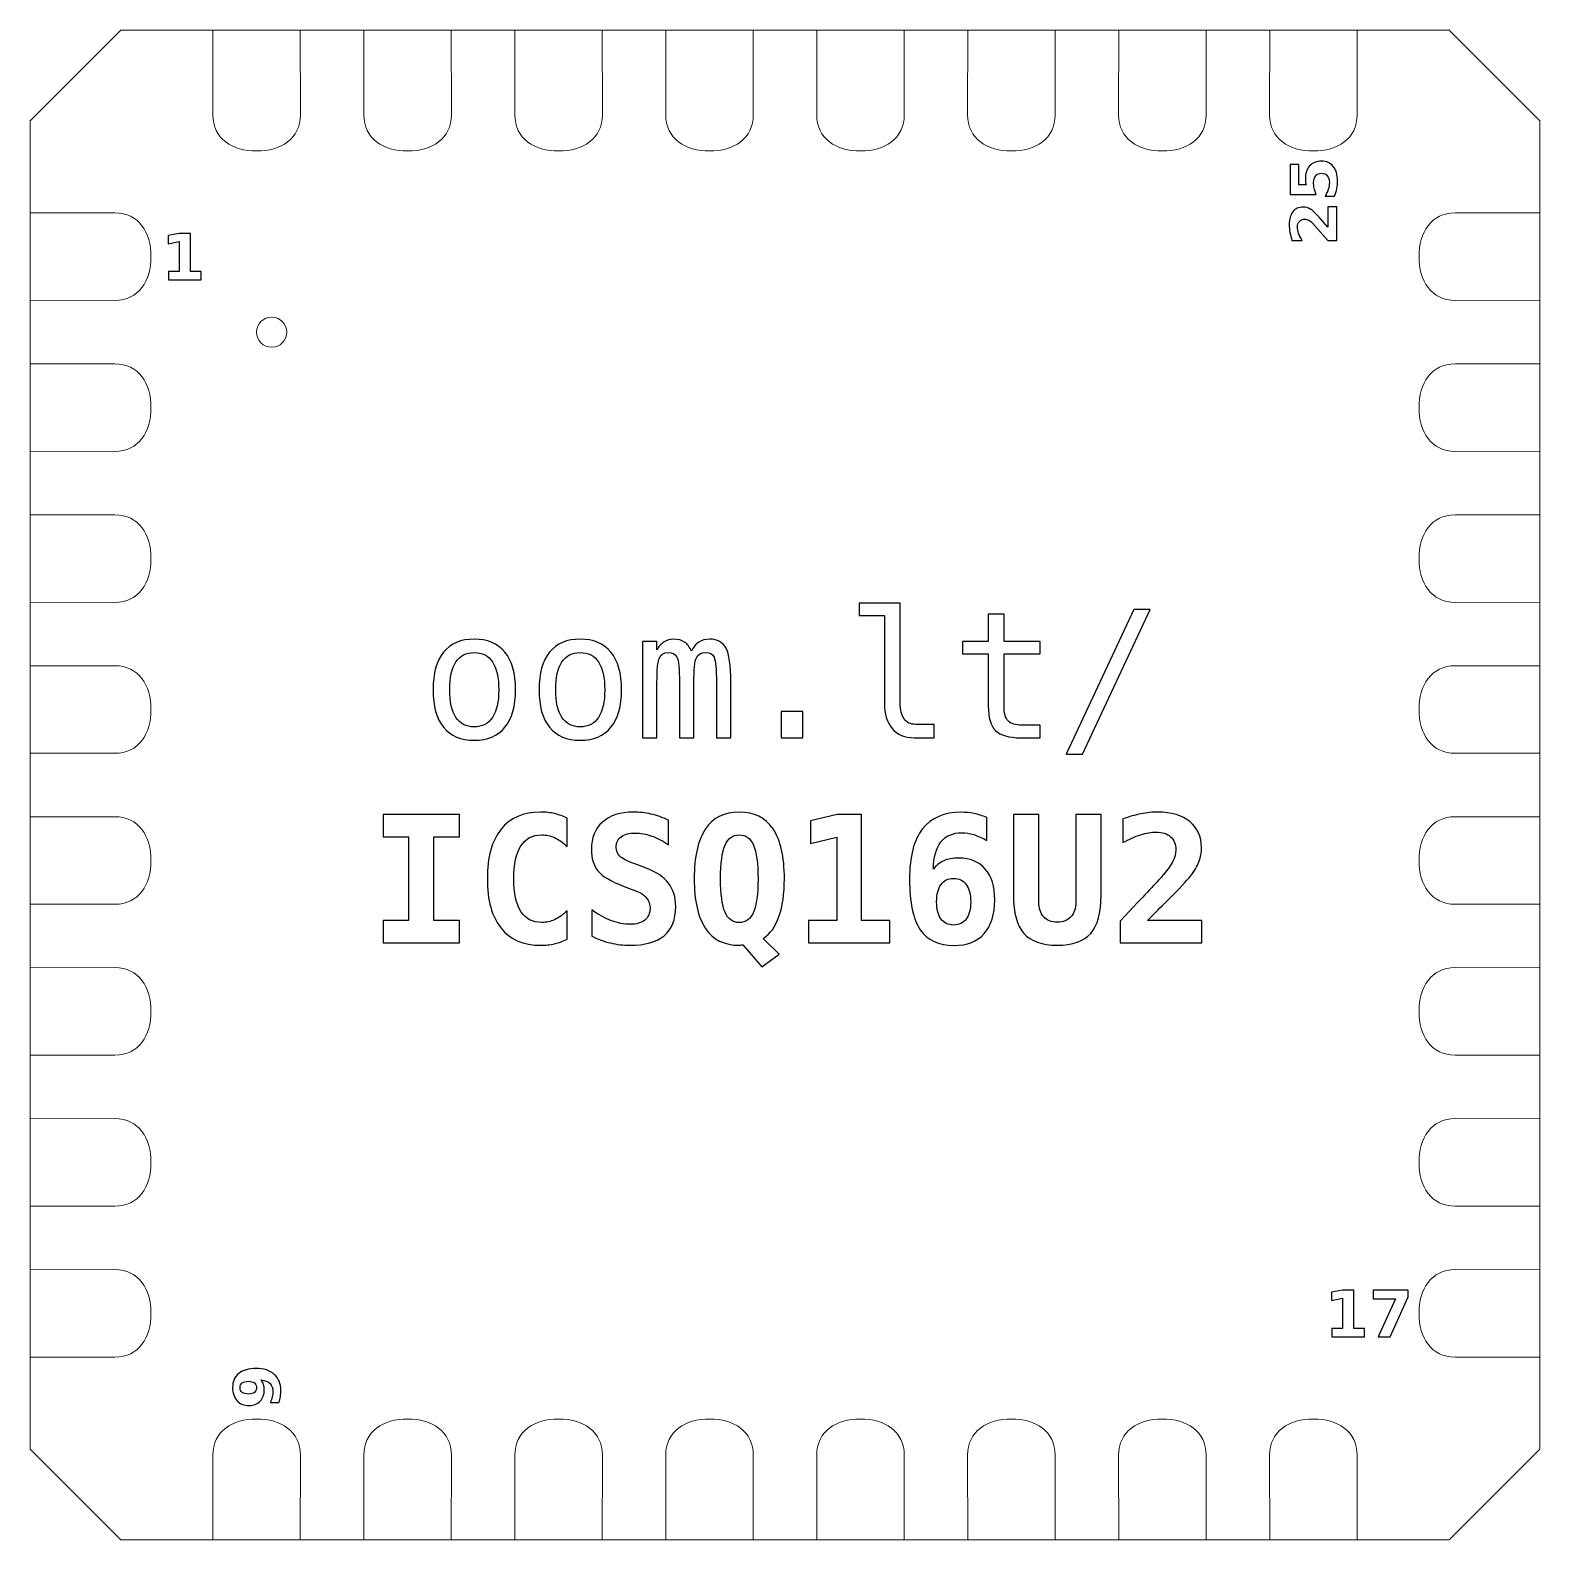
# Model space of a CAD drawing. Header units: centimetres. Extents: x -10.75 to -10.25, y -15.1 to -14.6.
import ezdxf

# ---------------------------------------------------------------- set-up
doc = ezdxf.new("R2010")
doc.units = ezdxf.units.CM
doc.header["$MEASUREMENT"] = 0
doc.layers.add('Layer 1', color=7, linetype='Continuous')

msp = doc.modelspace()

# ---------------------------------------------------------------- linework, layer by layer
at = {"layer": 'Layer 1', "color": 250, "lineweight": 9}
msp.add_ellipse((-10.67003, -14.70003), major_axis=(0, 0.005), ratio=1, dxfattribs=at)
at = {"layer": 'Layer 1', "color": 7, "lineweight": 9}
msp.add_open_spline([(-10.75, -15.07), (-10.75, -15.07), (-10.75, -14.63), (-10.75, -14.63), (-10.75, -14.63), (-10.75, -14.63), (-10.72, -14.6), (-10.72, -14.6), (-10.72, -14.6), (-10.72, -14.6), (-10.28, -14.6), (-10.28, -14.6), (-10.28, -14.6), (-10.28, -14.6), (-10.25, -14.63), (-10.25, -14.63), (-10.25, -14.63), (-10.25, -14.63), (-10.25, -15.07), (-10.25, -15.07), (-10.25, -15.07), (-10.25, -15.07), (-10.28, -15.1), (-10.28, -15.1), (-10.28, -15.1), (-10.28, -15.1), (-10.72, -15.1), (-10.72, -15.1), (-10.72, -15.1), (-10.72, -15.1), (-10.75, -15.07), (-10.75, -15.07)], degree=3, knots=[0, 0, 0, 0, 0.125, 0.125, 0.125, 0.125, 0.25, 0.25, 0.25, 0.25, 0.375, 0.375, 0.375, 0.375, 0.5, 0.5, 0.5, 0.5, 0.625, 0.625, 0.625, 0.625, 0.75, 0.75, 0.75, 0.75, 0.875, 0.875, 0.875, 0.875, 1, 1, 1, 1], dxfattribs=at)
at = {"layer": 'Layer 1', "color": 250, "lineweight": 5}
for points in [[(-10.6605, -14.628), (-10.6605, -14.63601), (-10.66699, -14.64), (-10.675, -14.64), (-10.675, -14.64), (-10.68301, -14.64), (-10.6895, -14.63601), (-10.6895, -14.628), (-10.6895, -14.628), (-10.6895, -14.628), (-10.68947, -14.6), (-10.68947, -14.6), (-10.68947, -14.6), (-10.68947, -14.6), (-10.66054, -14.6), (-10.66054, -14.6), (-10.66054, -14.6), (-10.66054, -14.6), (-10.6605, -14.628), (-10.6605, -14.628)], [(-10.6105, -14.628), (-10.6105, -14.63601), (-10.61699, -14.64), (-10.625, -14.64), (-10.625, -14.64), (-10.63301, -14.64), (-10.6395, -14.63601), (-10.6395, -14.628), (-10.6395, -14.628), (-10.6395, -14.628), (-10.63947, -14.6), (-10.63947, -14.6), (-10.63947, -14.6), (-10.63947, -14.6), (-10.61054, -14.6), (-10.61054, -14.6), (-10.61054, -14.6), (-10.61054, -14.6), (-10.6105, -14.628), (-10.6105, -14.628)], [(-10.5605, -14.628), (-10.5605, -14.63601), (-10.56699, -14.64), (-10.575, -14.64), (-10.575, -14.64), (-10.58301, -14.64), (-10.5895, -14.63601), (-10.5895, -14.628), (-10.5895, -14.628), (-10.5895, -14.628), (-10.58947, -14.6), (-10.58947, -14.6), (-10.58947, -14.6), (-10.58947, -14.6), (-10.56054, -14.6), (-10.56054, -14.6), (-10.56054, -14.6), (-10.56054, -14.6), (-10.5605, -14.628), (-10.5605, -14.628)], [(-10.5105, -14.628), (-10.5105, -14.63601), (-10.51699, -14.64), (-10.525, -14.64), (-10.525, -14.64), (-10.53301, -14.64), (-10.5395, -14.63601), (-10.5395, -14.628), (-10.5395, -14.628), (-10.5395, -14.628), (-10.53947, -14.6), (-10.53947, -14.6), (-10.53947, -14.6), (-10.53947, -14.6), (-10.51054, -14.6), (-10.51054, -14.6), (-10.51054, -14.6), (-10.51054, -14.6), (-10.5105, -14.628), (-10.5105, -14.628)], [(-10.4605, -14.628), (-10.4605, -14.63601), (-10.46699, -14.64), (-10.475, -14.64), (-10.475, -14.64), (-10.48301, -14.64), (-10.4895, -14.63601), (-10.4895, -14.628), (-10.4895, -14.628), (-10.4895, -14.628), (-10.48947, -14.6), (-10.48947, -14.6), (-10.48947, -14.6), (-10.48947, -14.6), (-10.46054, -14.6), (-10.46054, -14.6), (-10.46054, -14.6), (-10.46054, -14.6), (-10.4605, -14.628), (-10.4605, -14.628)], [(-10.4105, -14.628), (-10.4105, -14.63601), (-10.41699, -14.64), (-10.425, -14.64), (-10.425, -14.64), (-10.43301, -14.64), (-10.4395, -14.63601), (-10.4395, -14.628), (-10.4395, -14.628), (-10.4395, -14.628), (-10.43947, -14.6), (-10.43947, -14.6), (-10.43947, -14.6), (-10.43947, -14.6), (-10.41054, -14.6), (-10.41054, -14.6), (-10.41054, -14.6), (-10.41054, -14.6), (-10.4105, -14.628), (-10.4105, -14.628)], [(-10.3605, -14.628), (-10.3605, -14.63601), (-10.36699, -14.64), (-10.375, -14.64), (-10.375, -14.64), (-10.38301, -14.64), (-10.3895, -14.63601), (-10.3895, -14.628), (-10.3895, -14.628), (-10.3895, -14.628), (-10.38947, -14.6), (-10.38947, -14.6), (-10.38947, -14.6), (-10.38947, -14.6), (-10.36054, -14.6), (-10.36054, -14.6), (-10.36054, -14.6), (-10.36054, -14.6), (-10.3605, -14.628), (-10.3605, -14.628)], [(-10.3105, -14.628), (-10.3105, -14.63601), (-10.31699, -14.64), (-10.325, -14.64), (-10.325, -14.64), (-10.33301, -14.64), (-10.3395, -14.63601), (-10.3395, -14.628), (-10.3395, -14.628), (-10.3395, -14.628), (-10.33947, -14.6), (-10.33947, -14.6), (-10.33947, -14.6), (-10.33947, -14.6), (-10.31054, -14.6), (-10.31054, -14.6), (-10.31054, -14.6), (-10.31054, -14.6), (-10.3105, -14.628), (-10.3105, -14.628)], [(-10.722, -14.6605), (-10.71399, -14.6605), (-10.71, -14.66699), (-10.71, -14.675), (-10.71, -14.675), (-10.71, -14.68301), (-10.71399, -14.6895), (-10.722, -14.6895), (-10.722, -14.6895), (-10.722, -14.6895), (-10.75, -14.68947), (-10.75, -14.68947), (-10.75, -14.68947), (-10.75, -14.68947), (-10.75, -14.66054), (-10.75, -14.66054), (-10.75, -14.66054), (-10.75, -14.66054), (-10.722, -14.6605), (-10.722, -14.6605)], [(-10.278, -14.6605), (-10.28601, -14.6605), (-10.29, -14.66699), (-10.29, -14.675), (-10.29, -14.675), (-10.29, -14.68301), (-10.28601, -14.6895), (-10.278, -14.6895), (-10.278, -14.6895), (-10.278, -14.6895), (-10.25, -14.68947), (-10.25, -14.68947), (-10.25, -14.68947), (-10.25, -14.68947), (-10.25, -14.66054), (-10.25, -14.66054), (-10.25, -14.66054), (-10.25, -14.66054), (-10.278, -14.6605), (-10.278, -14.6605)], [(-10.722, -14.7105), (-10.71399, -14.7105), (-10.71, -14.71699), (-10.71, -14.725), (-10.71, -14.725), (-10.71, -14.73301), (-10.71399, -14.7395), (-10.722, -14.7395), (-10.722, -14.7395), (-10.722, -14.7395), (-10.75, -14.73947), (-10.75, -14.73947), (-10.75, -14.73947), (-10.75, -14.73947), (-10.75, -14.71054), (-10.75, -14.71054), (-10.75, -14.71054), (-10.75, -14.71054), (-10.722, -14.7105), (-10.722, -14.7105)], [(-10.278, -14.7105), (-10.28601, -14.7105), (-10.29, -14.71699), (-10.29, -14.725), (-10.29, -14.725), (-10.29, -14.73301), (-10.28601, -14.7395), (-10.278, -14.7395), (-10.278, -14.7395), (-10.278, -14.7395), (-10.25, -14.73947), (-10.25, -14.73947), (-10.25, -14.73947), (-10.25, -14.73947), (-10.25, -14.71054), (-10.25, -14.71054), (-10.25, -14.71054), (-10.25, -14.71054), (-10.278, -14.7105), (-10.278, -14.7105)], [(-10.722, -14.7605), (-10.71399, -14.7605), (-10.71, -14.76699), (-10.71, -14.775), (-10.71, -14.775), (-10.71, -14.78301), (-10.71399, -14.7895), (-10.722, -14.7895), (-10.722, -14.7895), (-10.722, -14.7895), (-10.75, -14.78947), (-10.75, -14.78947), (-10.75, -14.78947), (-10.75, -14.78947), (-10.75, -14.76054), (-10.75, -14.76054), (-10.75, -14.76054), (-10.75, -14.76054), (-10.722, -14.7605), (-10.722, -14.7605)], [(-10.278, -14.7605), (-10.28601, -14.7605), (-10.29, -14.76699), (-10.29, -14.775), (-10.29, -14.775), (-10.29, -14.78301), (-10.28601, -14.7895), (-10.278, -14.7895), (-10.278, -14.7895), (-10.278, -14.7895), (-10.25, -14.78947), (-10.25, -14.78947), (-10.25, -14.78947), (-10.25, -14.78947), (-10.25, -14.76054), (-10.25, -14.76054), (-10.25, -14.76054), (-10.25, -14.76054), (-10.278, -14.7605), (-10.278, -14.7605)], [(-10.722, -14.8105), (-10.71399, -14.8105), (-10.71, -14.81699), (-10.71, -14.825), (-10.71, -14.825), (-10.71, -14.83301), (-10.71399, -14.8395), (-10.722, -14.8395), (-10.722, -14.8395), (-10.722, -14.8395), (-10.75, -14.83947), (-10.75, -14.83947), (-10.75, -14.83947), (-10.75, -14.83947), (-10.75, -14.81054), (-10.75, -14.81054), (-10.75, -14.81054), (-10.75, -14.81054), (-10.722, -14.8105), (-10.722, -14.8105)], [(-10.278, -14.8105), (-10.28601, -14.8105), (-10.29, -14.81699), (-10.29, -14.825), (-10.29, -14.825), (-10.29, -14.83301), (-10.28601, -14.8395), (-10.278, -14.8395), (-10.278, -14.8395), (-10.278, -14.8395), (-10.25, -14.83947), (-10.25, -14.83947), (-10.25, -14.83947), (-10.25, -14.83947), (-10.25, -14.81054), (-10.25, -14.81054), (-10.25, -14.81054), (-10.25, -14.81054), (-10.278, -14.8105), (-10.278, -14.8105)], [(-10.722, -14.8605), (-10.71399, -14.8605), (-10.71, -14.86699), (-10.71, -14.875), (-10.71, -14.875), (-10.71, -14.88301), (-10.71399, -14.8895), (-10.722, -14.8895), (-10.722, -14.8895), (-10.722, -14.8895), (-10.75, -14.88947), (-10.75, -14.88947), (-10.75, -14.88947), (-10.75, -14.88947), (-10.75, -14.86054), (-10.75, -14.86054), (-10.75, -14.86054), (-10.75, -14.86054), (-10.722, -14.8605), (-10.722, -14.8605)], [(-10.278, -14.8605), (-10.28601, -14.8605), (-10.29, -14.86699), (-10.29, -14.875), (-10.29, -14.875), (-10.29, -14.88301), (-10.28601, -14.8895), (-10.278, -14.8895), (-10.278, -14.8895), (-10.278, -14.8895), (-10.25, -14.88947), (-10.25, -14.88947), (-10.25, -14.88947), (-10.25, -14.88947), (-10.25, -14.86054), (-10.25, -14.86054), (-10.25, -14.86054), (-10.25, -14.86054), (-10.278, -14.8605), (-10.278, -14.8605)], [(-10.722, -14.9105), (-10.71399, -14.9105), (-10.71, -14.91699), (-10.71, -14.925), (-10.71, -14.925), (-10.71, -14.93301), (-10.71399, -14.9395), (-10.722, -14.9395), (-10.722, -14.9395), (-10.722, -14.9395), (-10.75, -14.93947), (-10.75, -14.93947), (-10.75, -14.93947), (-10.75, -14.93947), (-10.75, -14.91054), (-10.75, -14.91054), (-10.75, -14.91054), (-10.75, -14.91054), (-10.722, -14.9105), (-10.722, -14.9105)], [(-10.278, -14.9105), (-10.28601, -14.9105), (-10.29, -14.91699), (-10.29, -14.925), (-10.29, -14.925), (-10.29, -14.93301), (-10.28601, -14.9395), (-10.278, -14.9395), (-10.278, -14.9395), (-10.278, -14.9395), (-10.25, -14.93947), (-10.25, -14.93947), (-10.25, -14.93947), (-10.25, -14.93947), (-10.25, -14.91054), (-10.25, -14.91054), (-10.25, -14.91054), (-10.25, -14.91054), (-10.278, -14.9105), (-10.278, -14.9105)], [(-10.722, -14.9605), (-10.71399, -14.9605), (-10.71, -14.96699), (-10.71, -14.975), (-10.71, -14.975), (-10.71, -14.98301), (-10.71399, -14.9895), (-10.722, -14.9895), (-10.722, -14.9895), (-10.722, -14.9895), (-10.75, -14.98947), (-10.75, -14.98947), (-10.75, -14.98947), (-10.75, -14.98947), (-10.75, -14.96054), (-10.75, -14.96054), (-10.75, -14.96054), (-10.75, -14.96054), (-10.722, -14.9605), (-10.722, -14.9605)], [(-10.278, -14.9605), (-10.28601, -14.9605), (-10.29, -14.96699), (-10.29, -14.975), (-10.29, -14.975), (-10.29, -14.98301), (-10.28601, -14.9895), (-10.278, -14.9895), (-10.278, -14.9895), (-10.278, -14.9895), (-10.25, -14.98947), (-10.25, -14.98947), (-10.25, -14.98947), (-10.25, -14.98947), (-10.25, -14.96054), (-10.25, -14.96054), (-10.25, -14.96054), (-10.25, -14.96054), (-10.278, -14.9605), (-10.278, -14.9605)], [(-10.722, -15.0105), (-10.71399, -15.0105), (-10.71, -15.01699), (-10.71, -15.025), (-10.71, -15.025), (-10.71, -15.03301), (-10.71399, -15.0395), (-10.722, -15.0395), (-10.722, -15.0395), (-10.722, -15.0395), (-10.75, -15.03947), (-10.75, -15.03947), (-10.75, -15.03947), (-10.75, -15.03947), (-10.75, -15.01054), (-10.75, -15.01054), (-10.75, -15.01054), (-10.75, -15.01054), (-10.722, -15.0105), (-10.722, -15.0105)], [(-10.278, -15.0105), (-10.28601, -15.0105), (-10.29, -15.01699), (-10.29, -15.025), (-10.29, -15.025), (-10.29, -15.03301), (-10.28601, -15.0395), (-10.278, -15.0395), (-10.278, -15.0395), (-10.278, -15.0395), (-10.25, -15.03947), (-10.25, -15.03947), (-10.25, -15.03947), (-10.25, -15.03947), (-10.25, -15.01054), (-10.25, -15.01054), (-10.25, -15.01054), (-10.25, -15.01054), (-10.278, -15.0105), (-10.278, -15.0105)], [(-10.6605, -15.072), (-10.6605, -15.06399), (-10.66699, -15.06), (-10.675, -15.06), (-10.675, -15.06), (-10.68301, -15.06), (-10.6895, -15.06399), (-10.6895, -15.072), (-10.6895, -15.072), (-10.6895, -15.072), (-10.68947, -15.1), (-10.68947, -15.1), (-10.68947, -15.1), (-10.68947, -15.1), (-10.66054, -15.1), (-10.66054, -15.1), (-10.66054, -15.1), (-10.66054, -15.1), (-10.6605, -15.072), (-10.6605, -15.072)], [(-10.6105, -15.072), (-10.6105, -15.06399), (-10.61699, -15.06), (-10.625, -15.06), (-10.625, -15.06), (-10.63301, -15.06), (-10.6395, -15.06399), (-10.6395, -15.072), (-10.6395, -15.072), (-10.6395, -15.072), (-10.63947, -15.1), (-10.63947, -15.1), (-10.63947, -15.1), (-10.63947, -15.1), (-10.61054, -15.1), (-10.61054, -15.1), (-10.61054, -15.1), (-10.61054, -15.1), (-10.6105, -15.072), (-10.6105, -15.072)], [(-10.5605, -15.072), (-10.5605, -15.06399), (-10.56699, -15.06), (-10.575, -15.06), (-10.575, -15.06), (-10.58301, -15.06), (-10.5895, -15.06399), (-10.5895, -15.072), (-10.5895, -15.072), (-10.5895, -15.072), (-10.58947, -15.1), (-10.58947, -15.1), (-10.58947, -15.1), (-10.58947, -15.1), (-10.56054, -15.1), (-10.56054, -15.1), (-10.56054, -15.1), (-10.56054, -15.1), (-10.5605, -15.072), (-10.5605, -15.072)], [(-10.5105, -15.072), (-10.5105, -15.06399), (-10.51699, -15.06), (-10.525, -15.06), (-10.525, -15.06), (-10.53301, -15.06), (-10.5395, -15.06399), (-10.5395, -15.072), (-10.5395, -15.072), (-10.5395, -15.072), (-10.53947, -15.1), (-10.53947, -15.1), (-10.53947, -15.1), (-10.53947, -15.1), (-10.51054, -15.1), (-10.51054, -15.1), (-10.51054, -15.1), (-10.51054, -15.1), (-10.5105, -15.072), (-10.5105, -15.072)], [(-10.4605, -15.072), (-10.4605, -15.06399), (-10.46699, -15.06), (-10.475, -15.06), (-10.475, -15.06), (-10.48301, -15.06), (-10.4895, -15.06399), (-10.4895, -15.072), (-10.4895, -15.072), (-10.4895, -15.072), (-10.48947, -15.1), (-10.48947, -15.1), (-10.48947, -15.1), (-10.48947, -15.1), (-10.46054, -15.1), (-10.46054, -15.1), (-10.46054, -15.1), (-10.46054, -15.1), (-10.4605, -15.072), (-10.4605, -15.072)], [(-10.4105, -15.072), (-10.4105, -15.06399), (-10.41699, -15.06), (-10.425, -15.06), (-10.425, -15.06), (-10.43301, -15.06), (-10.4395, -15.06399), (-10.4395, -15.072), (-10.4395, -15.072), (-10.4395, -15.072), (-10.43947, -15.1), (-10.43947, -15.1), (-10.43947, -15.1), (-10.43947, -15.1), (-10.41054, -15.1), (-10.41054, -15.1), (-10.41054, -15.1), (-10.41054, -15.1), (-10.4105, -15.072), (-10.4105, -15.072)], [(-10.3605, -15.072), (-10.3605, -15.06399), (-10.36699, -15.06), (-10.375, -15.06), (-10.375, -15.06), (-10.38301, -15.06), (-10.3895, -15.06399), (-10.3895, -15.072), (-10.3895, -15.072), (-10.3895, -15.072), (-10.38947, -15.1), (-10.38947, -15.1), (-10.38947, -15.1), (-10.38947, -15.1), (-10.36054, -15.1), (-10.36054, -15.1), (-10.36054, -15.1), (-10.36054, -15.1), (-10.3605, -15.072), (-10.3605, -15.072)], [(-10.3105, -15.072), (-10.3105, -15.06399), (-10.31699, -15.06), (-10.325, -15.06), (-10.325, -15.06), (-10.33301, -15.06), (-10.3395, -15.06399), (-10.3395, -15.072), (-10.3395, -15.072), (-10.3395, -15.072), (-10.33947, -15.1), (-10.33947, -15.1), (-10.33947, -15.1), (-10.33947, -15.1), (-10.31054, -15.1), (-10.31054, -15.1), (-10.31054, -15.1), (-10.31054, -15.1), (-10.3105, -15.072), (-10.3105, -15.072)]]:
    msp.add_open_spline(points, degree=3, knots=[0, 0, 0, 0, 0.2, 0.2, 0.2, 0.2, 0.4, 0.4, 0.4, 0.4, 0.6, 0.6, 0.6, 0.6, 0.8, 0.8, 0.8, 0.8, 1, 1, 1, 1], dxfattribs=at)
at = {"layer": 'Layer 1', "color": 250}
for points, knots in [([(-10.33271, -14.6544), (-10.33271, -14.6544), (-10.33271, -14.6445), (-10.33271, -14.6445), (-10.33271, -14.6445), (-10.33271, -14.6445), (-10.32979, -14.6445), (-10.32979, -14.6445), (-10.32979, -14.6445), (-10.32979, -14.6445), (-10.32979, -14.65122), (-10.32979, -14.65122), (-10.32979, -14.65122), (-10.32979, -14.65122), (-10.3274, -14.65122), (-10.3274, -14.65122), (-10.3274, -14.65122), (-10.32748, -14.65092), (-10.32754, -14.65062), (-10.32759, -14.65031), (-10.32759, -14.65031), (-10.32764, -14.65), (-10.32766, -14.64968), (-10.32766, -14.64935), (-10.32766, -14.64935), (-10.32766, -14.64747), (-10.32719, -14.64601), (-10.32625, -14.64496), (-10.32625, -14.64496), (-10.32531, -14.64391), (-10.32399, -14.64339), (-10.32231, -14.64339), (-10.32231, -14.64339), (-10.32065, -14.64339), (-10.31934, -14.64396), (-10.31839, -14.6451), (-10.31839, -14.6451), (-10.31745, -14.64624), (-10.31698, -14.64782), (-10.31698, -14.64985), (-10.31698, -14.64985), (-10.31698, -14.65072), (-10.31706, -14.65159), (-10.31723, -14.65245), (-10.31723, -14.65245), (-10.3174, -14.65331), (-10.31766, -14.65416), (-10.318, -14.65501), (-10.318, -14.65501), (-10.318, -14.65501), (-10.32114, -14.65501), (-10.32114, -14.65501), (-10.32114, -14.65501), (-10.32065, -14.65417), (-10.32029, -14.65337), (-10.32005, -14.65261), (-10.32005, -14.65261), (-10.31981, -14.65186), (-10.31969, -14.65115), (-10.31969, -14.65048), (-10.31969, -14.65048), (-10.31969, -14.64951), (-10.31993, -14.64875), (-10.3204, -14.6482), (-10.3204, -14.6482), (-10.32087, -14.64765), (-10.32151, -14.64737), (-10.32231, -14.64737), (-10.32231, -14.64737), (-10.32313, -14.64737), (-10.32377, -14.64765), (-10.32423, -14.6482), (-10.32423, -14.6482), (-10.3247, -14.64875), (-10.32494, -14.64951), (-10.32494, -14.65048), (-10.32494, -14.65048), (-10.32494, -14.65105), (-10.32486, -14.65166), (-10.32471, -14.65231), (-10.32471, -14.65231), (-10.32457, -14.65296), (-10.32434, -14.65365), (-10.32403, -14.6544), (-10.32403, -14.6544), (-10.32403, -14.6544), (-10.33271, -14.6544), (-10.33271, -14.6544)], [0, 0, 0, 0, 0.045455, 0.045455, 0.045455, 0.045455, 0.090909, 0.090909, 0.090909, 0.090909, 0.136364, 0.136364, 0.136364, 0.136364, 0.181818, 0.181818, 0.181818, 0.181818, 0.227273, 0.227273, 0.227273, 0.227273, 0.272727, 0.272727, 0.272727, 0.272727, 0.318182, 0.318182, 0.318182, 0.318182, 0.363636, 0.363636, 0.363636, 0.363636, 0.409091, 0.409091, 0.409091, 0.409091, 0.454545, 0.454545, 0.454545, 0.454545, 0.5, 0.5, 0.5, 0.5, 0.545455, 0.545455, 0.545455, 0.545455, 0.590909, 0.590909, 0.590909, 0.590909, 0.636364, 0.636364, 0.636364, 0.636364, 0.681818, 0.681818, 0.681818, 0.681818, 0.727273, 0.727273, 0.727273, 0.727273, 0.772727, 0.772727, 0.772727, 0.772727, 0.818182, 0.818182, 0.818182, 0.818182, 0.863636, 0.863636, 0.863636, 0.863636, 0.909091, 0.909091, 0.909091, 0.909091, 0.954545, 0.954545, 0.954545, 0.954545, 1, 1, 1, 1]), ([(-10.3202, -14.66527), (-10.3202, -14.66527), (-10.3202, -14.65848), (-10.3202, -14.65848), (-10.3202, -14.65848), (-10.3202, -14.65848), (-10.31728, -14.65848), (-10.31728, -14.65848), (-10.31728, -14.65848), (-10.31728, -14.65848), (-10.31728, -14.66969), (-10.31728, -14.66969), (-10.31728, -14.66969), (-10.31728, -14.66969), (-10.3202, -14.66969), (-10.3202, -14.66969), (-10.3202, -14.66969), (-10.3202, -14.66969), (-10.32518, -14.66406), (-10.32518, -14.66406), (-10.32518, -14.66406), (-10.32563, -14.66355), (-10.32608, -14.66318), (-10.32651, -14.66294), (-10.32651, -14.66294), (-10.32694, -14.6627), (-10.3274, -14.66258), (-10.32786, -14.66258), (-10.32786, -14.66258), (-10.32859, -14.66258), (-10.32917, -14.66282), (-10.32961, -14.66331), (-10.32961, -14.66331), (-10.33005, -14.66379), (-10.33027, -14.66444), (-10.33027, -14.66525), (-10.33027, -14.66525), (-10.33027, -14.66587), (-10.33014, -14.66655), (-10.32987, -14.66728), (-10.32987, -14.66728), (-10.32961, -14.66802), (-10.32921, -14.66881), (-10.32869, -14.66965), (-10.32869, -14.66965), (-10.32869, -14.66965), (-10.33208, -14.66965), (-10.33208, -14.66965), (-10.33208, -14.66965), (-10.33238, -14.66876), (-10.3326, -14.66787), (-10.33276, -14.66699), (-10.33276, -14.66699), (-10.33291, -14.66612), (-10.33299, -14.66526), (-10.33299, -14.66442), (-10.33299, -14.66442), (-10.33299, -14.66257), (-10.33259, -14.66114), (-10.33177, -14.66011), (-10.33177, -14.66011), (-10.33096, -14.65909), (-10.32983, -14.65858), (-10.32837, -14.65858), (-10.32837, -14.65858), (-10.32753, -14.65858), (-10.32675, -14.6588), (-10.32602, -14.65923), (-10.32602, -14.65923), (-10.32529, -14.65967), (-10.32432, -14.66058), (-10.3231, -14.66197), (-10.3231, -14.66197), (-10.3231, -14.66197), (-10.3202, -14.66527), (-10.3202, -14.66527)], [0, 0, 0, 0, 0.052632, 0.052632, 0.052632, 0.052632, 0.105263, 0.105263, 0.105263, 0.105263, 0.157895, 0.157895, 0.157895, 0.157895, 0.210526, 0.210526, 0.210526, 0.210526, 0.263158, 0.263158, 0.263158, 0.263158, 0.315789, 0.315789, 0.315789, 0.315789, 0.368421, 0.368421, 0.368421, 0.368421, 0.421053, 0.421053, 0.421053, 0.421053, 0.473684, 0.473684, 0.473684, 0.473684, 0.526316, 0.526316, 0.526316, 0.526316, 0.578947, 0.578947, 0.578947, 0.578947, 0.631579, 0.631579, 0.631579, 0.631579, 0.684211, 0.684211, 0.684211, 0.684211, 0.736842, 0.736842, 0.736842, 0.736842, 0.789474, 0.789474, 0.789474, 0.789474, 0.842105, 0.842105, 0.842105, 0.842105, 0.894737, 0.894737, 0.894737, 0.894737, 0.947368, 0.947368, 0.947368, 0.947368, 1, 1, 1, 1]), ([(-10.70416, -14.67997), (-10.70416, -14.67997), (-10.70065, -14.67997), (-10.70065, -14.67997), (-10.70065, -14.67997), (-10.70065, -14.67997), (-10.70065, -14.67), (-10.70065, -14.67), (-10.70065, -14.67), (-10.70065, -14.67), (-10.70425, -14.67074), (-10.70425, -14.67074), (-10.70425, -14.67074), (-10.70425, -14.67074), (-10.70425, -14.66803), (-10.70425, -14.66803), (-10.70425, -14.66803), (-10.70425, -14.66803), (-10.70067, -14.66729), (-10.70067, -14.66729), (-10.70067, -14.66729), (-10.70067, -14.66729), (-10.69688, -14.66729), (-10.69688, -14.66729), (-10.69688, -14.66729), (-10.69688, -14.66729), (-10.69688, -14.67997), (-10.69688, -14.67997), (-10.69688, -14.67997), (-10.69688, -14.67997), (-10.69337, -14.67997), (-10.69337, -14.67997), (-10.69337, -14.67997), (-10.69337, -14.67997), (-10.69337, -14.68272), (-10.69337, -14.68272), (-10.69337, -14.68272), (-10.69337, -14.68272), (-10.70416, -14.68272), (-10.70416, -14.68272), (-10.70416, -14.68272), (-10.70416, -14.68272), (-10.70416, -14.67997), (-10.70416, -14.67997)], [0, 0, 0, 0, 0.090909, 0.090909, 0.090909, 0.090909, 0.181818, 0.181818, 0.181818, 0.181818, 0.272727, 0.272727, 0.272727, 0.272727, 0.363636, 0.363636, 0.363636, 0.363636, 0.454545, 0.454545, 0.454545, 0.454545, 0.545455, 0.545455, 0.545455, 0.545455, 0.636364, 0.636364, 0.636364, 0.636364, 0.727273, 0.727273, 0.727273, 0.727273, 0.818182, 0.818182, 0.818182, 0.818182, 0.909091, 0.909091, 0.909091, 0.909091, 1, 1, 1, 1]), ([(-10.46184, -14.8228), (-10.46184, -14.82515), (-10.46141, -14.82692), (-10.46055, -14.82812), (-10.46055, -14.82812), (-10.45968, -14.82931), (-10.45841, -14.82992), (-10.45672, -14.82992), (-10.45672, -14.82992), (-10.45672, -14.82992), (-10.45059, -14.82992), (-10.45059, -14.82992), (-10.45059, -14.82992), (-10.45059, -14.82992), (-10.45059, -14.83436), (-10.45059, -14.83436), (-10.45059, -14.83436), (-10.45059, -14.83436), (-10.45722, -14.83436), (-10.45722, -14.83436), (-10.45722, -14.83436), (-10.46036, -14.83436), (-10.46278, -14.83335), (-10.4645, -14.83134), (-10.4645, -14.83134), (-10.46623, -14.82932), (-10.46708, -14.82648), (-10.46708, -14.8228), (-10.46708, -14.8228), (-10.46708, -14.8228), (-10.46708, -14.79383), (-10.46708, -14.79383), (-10.46708, -14.79383), (-10.46708, -14.79383), (-10.47548, -14.79383), (-10.47548, -14.79383), (-10.47548, -14.79383), (-10.47548, -14.79383), (-10.47548, -14.78973), (-10.47548, -14.78973), (-10.47548, -14.78973), (-10.47548, -14.78973), (-10.46184, -14.78973), (-10.46184, -14.78973), (-10.46184, -14.78973), (-10.46184, -14.78973), (-10.46184, -14.8228), (-10.46184, -14.8228)], [0, 0, 0, 0, 0.083333, 0.083333, 0.083333, 0.083333, 0.166667, 0.166667, 0.166667, 0.166667, 0.25, 0.25, 0.25, 0.25, 0.333333, 0.333333, 0.333333, 0.333333, 0.416667, 0.416667, 0.416667, 0.416667, 0.5, 0.5, 0.5, 0.5, 0.583333, 0.583333, 0.583333, 0.583333, 0.666667, 0.666667, 0.666667, 0.666667, 0.75, 0.75, 0.75, 0.75, 0.833333, 0.833333, 0.833333, 0.833333, 0.916667, 0.916667, 0.916667, 0.916667, 1, 1, 1, 1]), ([(-10.42744, -14.7934), (-10.42744, -14.7934), (-10.42744, -14.80246), (-10.42744, -14.80246), (-10.42744, -14.80246), (-10.42744, -14.80246), (-10.41553, -14.80246), (-10.41553, -14.80246), (-10.41553, -14.80246), (-10.41553, -14.80246), (-10.41553, -14.80654), (-10.41553, -14.80654), (-10.41553, -14.80654), (-10.41553, -14.80654), (-10.42744, -14.80654), (-10.42744, -14.80654), (-10.42744, -14.80654), (-10.42744, -14.80654), (-10.42744, -14.82385), (-10.42744, -14.82385), (-10.42744, -14.82385), (-10.42744, -14.8262), (-10.42699, -14.82785), (-10.4261, -14.82877), (-10.4261, -14.82877), (-10.4252, -14.8297), (-10.42365, -14.83017), (-10.42143, -14.83017), (-10.42143, -14.83017), (-10.42143, -14.83017), (-10.41553, -14.83017), (-10.41553, -14.83017), (-10.41553, -14.83017), (-10.41553, -14.83017), (-10.41553, -14.83436), (-10.41553, -14.83436), (-10.41553, -14.83436), (-10.41553, -14.83436), (-10.42194, -14.83436), (-10.42194, -14.83436), (-10.42194, -14.83436), (-10.42588, -14.83436), (-10.42865, -14.83357), (-10.43026, -14.832), (-10.43026, -14.832), (-10.43187, -14.83042), (-10.43268, -14.8277), (-10.43268, -14.82385), (-10.43268, -14.82385), (-10.43268, -14.82385), (-10.43268, -14.80654), (-10.43268, -14.80654), (-10.43268, -14.80654), (-10.43268, -14.80654), (-10.4412, -14.80654), (-10.4412, -14.80654), (-10.4412, -14.80654), (-10.4412, -14.80654), (-10.4412, -14.80246), (-10.4412, -14.80246), (-10.4412, -14.80246), (-10.4412, -14.80246), (-10.43268, -14.80246), (-10.43268, -14.80246), (-10.43268, -14.80246), (-10.43268, -14.80246), (-10.43268, -14.7934), (-10.43268, -14.7934), (-10.43268, -14.7934), (-10.43268, -14.7934), (-10.42744, -14.7934), (-10.42744, -14.7934)], [0, 0, 0, 0, 0.055556, 0.055556, 0.055556, 0.055556, 0.111111, 0.111111, 0.111111, 0.111111, 0.166667, 0.166667, 0.166667, 0.166667, 0.222222, 0.222222, 0.222222, 0.222222, 0.277778, 0.277778, 0.277778, 0.277778, 0.333333, 0.333333, 0.333333, 0.333333, 0.388889, 0.388889, 0.388889, 0.388889, 0.444444, 0.444444, 0.444444, 0.444444, 0.5, 0.5, 0.5, 0.5, 0.555556, 0.555556, 0.555556, 0.555556, 0.611111, 0.611111, 0.611111, 0.611111, 0.666667, 0.666667, 0.666667, 0.666667, 0.722222, 0.722222, 0.722222, 0.722222, 0.777778, 0.777778, 0.777778, 0.777778, 0.833333, 0.833333, 0.833333, 0.833333, 0.888889, 0.888889, 0.888889, 0.888889, 0.944444, 0.944444, 0.944444, 0.944444, 1, 1, 1, 1]), ([(-10.3845, -14.79184), (-10.3845, -14.79184), (-10.37908, -14.79184), (-10.37908, -14.79184), (-10.37908, -14.79184), (-10.37908, -14.79184), (-10.40147, -14.83977), (-10.40147, -14.83977), (-10.40147, -14.83977), (-10.40147, -14.83977), (-10.40691, -14.83977), (-10.40691, -14.83977), (-10.40691, -14.83977), (-10.40691, -14.83977), (-10.3845, -14.79184), (-10.3845, -14.79184)], [0, 0, 0, 0, 0.25, 0.25, 0.25, 0.25, 0.5, 0.5, 0.5, 0.5, 0.75, 0.75, 0.75, 0.75, 1, 1, 1, 1]), ([(-10.60293, -14.8017), (-10.59851, -14.8017), (-10.59513, -14.80312), (-10.59278, -14.80599), (-10.59278, -14.80599), (-10.59044, -14.80886), (-10.58926, -14.81301), (-10.58926, -14.81844), (-10.58926, -14.81844), (-10.58926, -14.82389), (-10.59043, -14.82804), (-10.59276, -14.8309), (-10.59276, -14.8309), (-10.59511, -14.83376), (-10.59849, -14.83519), (-10.60293, -14.83519), (-10.60293, -14.83519), (-10.60737, -14.83519), (-10.61074, -14.83376), (-10.61308, -14.8309), (-10.61308, -14.8309), (-10.61542, -14.82804), (-10.61658, -14.82389), (-10.61658, -14.81844), (-10.61658, -14.81844), (-10.61658, -14.81301), (-10.61542, -14.80886), (-10.61308, -14.80599), (-10.61308, -14.80599), (-10.61074, -14.80312), (-10.60737, -14.8017), (-10.60293, -14.8017)], [0, 0, 0, 0, 0.125, 0.125, 0.125, 0.125, 0.25, 0.25, 0.25, 0.25, 0.375, 0.375, 0.375, 0.375, 0.5, 0.5, 0.5, 0.5, 0.625, 0.625, 0.625, 0.625, 0.75, 0.75, 0.75, 0.75, 0.875, 0.875, 0.875, 0.875, 1, 1, 1, 1]), ([(-10.56782, -14.8017), (-10.5634, -14.8017), (-10.56002, -14.80312), (-10.55767, -14.80599), (-10.55767, -14.80599), (-10.55533, -14.80886), (-10.55415, -14.81301), (-10.55415, -14.81844), (-10.55415, -14.81844), (-10.55415, -14.82389), (-10.55532, -14.82804), (-10.55765, -14.8309), (-10.55765, -14.8309), (-10.56, -14.83376), (-10.56338, -14.83519), (-10.56782, -14.83519), (-10.56782, -14.83519), (-10.57226, -14.83519), (-10.57563, -14.83376), (-10.57797, -14.8309), (-10.57797, -14.8309), (-10.58031, -14.82804), (-10.58147, -14.82389), (-10.58147, -14.81844), (-10.58147, -14.81844), (-10.58147, -14.81301), (-10.58031, -14.80886), (-10.57797, -14.80599), (-10.57797, -14.80599), (-10.57563, -14.80312), (-10.57226, -14.8017), (-10.56782, -14.8017)], [0, 0, 0, 0, 0.125, 0.125, 0.125, 0.125, 0.25, 0.25, 0.25, 0.25, 0.375, 0.375, 0.375, 0.375, 0.5, 0.5, 0.5, 0.5, 0.625, 0.625, 0.625, 0.625, 0.75, 0.75, 0.75, 0.75, 0.875, 0.875, 0.875, 0.875, 1, 1, 1, 1]), ([(-10.53101, -14.80571), (-10.53037, -14.80434), (-10.52954, -14.80333), (-10.52854, -14.80268), (-10.52854, -14.80268), (-10.52755, -14.80203), (-10.52634, -14.8017), (-10.52494, -14.8017), (-10.52494, -14.8017), (-10.52238, -14.8017), (-10.52057, -14.80269), (-10.51952, -14.80467), (-10.51952, -14.80467), (-10.51846, -14.80665), (-10.51794, -14.81039), (-10.51794, -14.81588), (-10.51794, -14.81588), (-10.51794, -14.81588), (-10.51794, -14.83436), (-10.51794, -14.83436), (-10.51794, -14.83436), (-10.51794, -14.83436), (-10.52272, -14.83436), (-10.52272, -14.83436), (-10.52272, -14.83436), (-10.52272, -14.83436), (-10.52272, -14.8161), (-10.52272, -14.8161), (-10.52272, -14.8161), (-10.52272, -14.8116), (-10.52297, -14.80881), (-10.52348, -14.80771), (-10.52348, -14.80771), (-10.52397, -14.80662), (-10.5249, -14.80608), (-10.52623, -14.80608), (-10.52623, -14.80608), (-10.52774, -14.80608), (-10.52878, -14.80666), (-10.52935, -14.80783), (-10.52935, -14.80783), (-10.5299, -14.809), (-10.53018, -14.81176), (-10.53018, -14.8161), (-10.53018, -14.8161), (-10.53018, -14.8161), (-10.53018, -14.83436), (-10.53018, -14.83436), (-10.53018, -14.83436), (-10.53018, -14.83436), (-10.53497, -14.83436), (-10.53497, -14.83436), (-10.53497, -14.83436), (-10.53497, -14.83436), (-10.53497, -14.8161), (-10.53497, -14.8161), (-10.53497, -14.8161), (-10.53497, -14.81154), (-10.53524, -14.80873), (-10.53578, -14.80767), (-10.53578, -14.80767), (-10.53632, -14.80661), (-10.53729, -14.80608), (-10.5387, -14.80608), (-10.5387, -14.80608), (-10.54009, -14.80608), (-10.54105, -14.80666), (-10.54159, -14.80783), (-10.54159, -14.80783), (-10.54213, -14.809), (-10.5424, -14.81176), (-10.5424, -14.8161), (-10.5424, -14.8161), (-10.5424, -14.8161), (-10.5424, -14.83436), (-10.5424, -14.83436), (-10.5424, -14.83436), (-10.5424, -14.83436), (-10.54716, -14.83436), (-10.54716, -14.83436), (-10.54716, -14.83436), (-10.54716, -14.83436), (-10.54716, -14.80246), (-10.54716, -14.80246), (-10.54716, -14.80246), (-10.54716, -14.80246), (-10.5424, -14.80246), (-10.5424, -14.80246), (-10.5424, -14.80246), (-10.5424, -14.80246), (-10.5424, -14.8052), (-10.5424, -14.8052), (-10.5424, -14.8052), (-10.54178, -14.80406), (-10.541, -14.80319), (-10.54005, -14.80259), (-10.54005, -14.80259), (-10.53912, -14.802), (-10.53805, -14.8017), (-10.53685, -14.8017), (-10.53685, -14.8017), (-10.53541, -14.8017), (-10.53421, -14.80203), (-10.53325, -14.80269), (-10.53325, -14.80269), (-10.53228, -14.80336), (-10.53155, -14.80436), (-10.53101, -14.80571)], [0, 0, 0, 0, 0.037037, 0.037037, 0.037037, 0.037037, 0.074074, 0.074074, 0.074074, 0.074074, 0.111111, 0.111111, 0.111111, 0.111111, 0.148148, 0.148148, 0.148148, 0.148148, 0.185185, 0.185185, 0.185185, 0.185185, 0.222222, 0.222222, 0.222222, 0.222222, 0.259259, 0.259259, 0.259259, 0.259259, 0.296296, 0.296296, 0.296296, 0.296296, 0.333333, 0.333333, 0.333333, 0.333333, 0.37037, 0.37037, 0.37037, 0.37037, 0.407407, 0.407407, 0.407407, 0.407407, 0.444444, 0.444444, 0.444444, 0.444444, 0.481481, 0.481481, 0.481481, 0.481481, 0.518519, 0.518519, 0.518519, 0.518519, 0.555556, 0.555556, 0.555556, 0.555556, 0.592593, 0.592593, 0.592593, 0.592593, 0.62963, 0.62963, 0.62963, 0.62963, 0.666667, 0.666667, 0.666667, 0.666667, 0.703704, 0.703704, 0.703704, 0.703704, 0.740741, 0.740741, 0.740741, 0.740741, 0.777778, 0.777778, 0.777778, 0.777778, 0.814815, 0.814815, 0.814815, 0.814815, 0.851852, 0.851852, 0.851852, 0.851852, 0.888889, 0.888889, 0.888889, 0.888889, 0.925926, 0.925926, 0.925926, 0.925926, 0.962963, 0.962963, 0.962963, 0.962963, 1, 1, 1, 1]), ([(-10.60293, -14.80614), (-10.6056, -14.80614), (-10.60761, -14.80717), (-10.60898, -14.80924), (-10.60898, -14.80924), (-10.61035, -14.81131), (-10.61103, -14.81438), (-10.61103, -14.81844), (-10.61103, -14.81844), (-10.61103, -14.82248), (-10.61035, -14.82554), (-10.60898, -14.82762), (-10.60898, -14.82762), (-10.60761, -14.8297), (-10.6056, -14.83074), (-10.60293, -14.83074), (-10.60293, -14.83074), (-10.60026, -14.83074), (-10.59824, -14.8297), (-10.59687, -14.82762), (-10.59687, -14.82762), (-10.5955, -14.82554), (-10.59481, -14.82248), (-10.59481, -14.81844), (-10.59481, -14.81844), (-10.59481, -14.81438), (-10.5955, -14.81131), (-10.59687, -14.80924), (-10.59687, -14.80924), (-10.59824, -14.80717), (-10.60026, -14.80614), (-10.60293, -14.80614)], [0, 0, 0, 0, 0.125, 0.125, 0.125, 0.125, 0.25, 0.25, 0.25, 0.25, 0.375, 0.375, 0.375, 0.375, 0.5, 0.5, 0.5, 0.5, 0.625, 0.625, 0.625, 0.625, 0.75, 0.75, 0.75, 0.75, 0.875, 0.875, 0.875, 0.875, 1, 1, 1, 1]), ([(-10.56782, -14.80614), (-10.57049, -14.80614), (-10.5725, -14.80717), (-10.57387, -14.80924), (-10.57387, -14.80924), (-10.57524, -14.81131), (-10.57592, -14.81438), (-10.57592, -14.81844), (-10.57592, -14.81844), (-10.57592, -14.82248), (-10.57524, -14.82554), (-10.57387, -14.82762), (-10.57387, -14.82762), (-10.5725, -14.8297), (-10.57049, -14.83074), (-10.56782, -14.83074), (-10.56782, -14.83074), (-10.56515, -14.83074), (-10.56313, -14.8297), (-10.56176, -14.82762), (-10.56176, -14.82762), (-10.56039, -14.82554), (-10.5597, -14.82248), (-10.5597, -14.81844), (-10.5597, -14.81844), (-10.5597, -14.81438), (-10.56039, -14.81131), (-10.56176, -14.80924), (-10.56176, -14.80924), (-10.56313, -14.80717), (-10.56515, -14.80614), (-10.56782, -14.80614)], [0, 0, 0, 0, 0.125, 0.125, 0.125, 0.125, 0.25, 0.25, 0.25, 0.25, 0.375, 0.375, 0.375, 0.375, 0.5, 0.5, 0.5, 0.5, 0.625, 0.625, 0.625, 0.625, 0.75, 0.75, 0.75, 0.75, 0.875, 0.875, 0.875, 0.875, 1, 1, 1, 1]), ([(-10.50122, -14.82567), (-10.50122, -14.82567), (-10.49404, -14.82567), (-10.49404, -14.82567), (-10.49404, -14.82567), (-10.49404, -14.82567), (-10.49404, -14.83436), (-10.49404, -14.83436), (-10.49404, -14.83436), (-10.49404, -14.83436), (-10.50122, -14.83436), (-10.50122, -14.83436), (-10.50122, -14.83436), (-10.50122, -14.83436), (-10.50122, -14.82567), (-10.50122, -14.82567)], [0, 0, 0, 0, 0.25, 0.25, 0.25, 0.25, 0.5, 0.5, 0.5, 0.5, 0.75, 0.75, 0.75, 0.75, 1, 1, 1, 1]), ([(-10.63313, -14.86715), (-10.63313, -14.86715), (-10.63313, -14.85974), (-10.63313, -14.85974), (-10.63313, -14.85974), (-10.63313, -14.85974), (-10.60782, -14.85974), (-10.60782, -14.85974), (-10.60782, -14.85974), (-10.60782, -14.85974), (-10.60782, -14.86715), (-10.60782, -14.86715), (-10.60782, -14.86715), (-10.60782, -14.86715), (-10.61627, -14.86715), (-10.61627, -14.86715), (-10.61627, -14.86715), (-10.61627, -14.86715), (-10.61627, -14.89485), (-10.61627, -14.89485), (-10.61627, -14.89485), (-10.61627, -14.89485), (-10.60782, -14.89485), (-10.60782, -14.89485), (-10.60782, -14.89485), (-10.60782, -14.89485), (-10.60782, -14.90226), (-10.60782, -14.90226), (-10.60782, -14.90226), (-10.60782, -14.90226), (-10.63313, -14.90226), (-10.63313, -14.90226), (-10.63313, -14.90226), (-10.63313, -14.90226), (-10.63313, -14.89485), (-10.63313, -14.89485), (-10.63313, -14.89485), (-10.63313, -14.89485), (-10.62467, -14.89485), (-10.62467, -14.89485), (-10.62467, -14.89485), (-10.62467, -14.89485), (-10.62467, -14.86715), (-10.62467, -14.86715), (-10.62467, -14.86715), (-10.62467, -14.86715), (-10.63313, -14.86715), (-10.63313, -14.86715)], [0, 0, 0, 0, 0.083333, 0.083333, 0.083333, 0.083333, 0.166667, 0.166667, 0.166667, 0.166667, 0.25, 0.25, 0.25, 0.25, 0.333333, 0.333333, 0.333333, 0.333333, 0.416667, 0.416667, 0.416667, 0.416667, 0.5, 0.5, 0.5, 0.5, 0.583333, 0.583333, 0.583333, 0.583333, 0.666667, 0.666667, 0.666667, 0.666667, 0.75, 0.75, 0.75, 0.75, 0.833333, 0.833333, 0.833333, 0.833333, 0.916667, 0.916667, 0.916667, 0.916667, 1, 1, 1, 1]), ([(-10.57213, -14.90104), (-10.57346, -14.90172), (-10.57485, -14.90223), (-10.57632, -14.90257), (-10.57632, -14.90257), (-10.57778, -14.90291), (-10.57932, -14.90309), (-10.58093, -14.90309), (-10.58093, -14.90309), (-10.58667, -14.90309), (-10.59105, -14.9012), (-10.59406, -14.89742), (-10.59406, -14.89742), (-10.59709, -14.89364), (-10.59859, -14.88818), (-10.59859, -14.88104), (-10.59859, -14.88104), (-10.59859, -14.87388), (-10.59709, -14.86842), (-10.59406, -14.86464), (-10.59406, -14.86464), (-10.59105, -14.86086), (-10.58667, -14.85897), (-10.58093, -14.85897), (-10.58093, -14.85897), (-10.57932, -14.85897), (-10.57777, -14.85914), (-10.57629, -14.85948), (-10.57629, -14.85948), (-10.5748, -14.85982), (-10.57342, -14.86034), (-10.57213, -14.86102), (-10.57213, -14.86102), (-10.57213, -14.86102), (-10.57213, -14.87036), (-10.57213, -14.87036), (-10.57213, -14.87036), (-10.57357, -14.86903), (-10.57498, -14.86806), (-10.57633, -14.86744), (-10.57633, -14.86744), (-10.57769, -14.86682), (-10.57909, -14.86651), (-10.58054, -14.86651), (-10.58054, -14.86651), (-10.58361, -14.86651), (-10.58594, -14.86774), (-10.5875, -14.87018), (-10.5875, -14.87018), (-10.58907, -14.87262), (-10.58985, -14.87624), (-10.58985, -14.88104), (-10.58985, -14.88104), (-10.58985, -14.88583), (-10.58907, -14.88944), (-10.5875, -14.89188), (-10.5875, -14.89188), (-10.58594, -14.89432), (-10.58361, -14.89554), (-10.58054, -14.89554), (-10.58054, -14.89554), (-10.57909, -14.89554), (-10.57769, -14.89523), (-10.57633, -14.89462), (-10.57633, -14.89462), (-10.57498, -14.894), (-10.57357, -14.89302), (-10.57213, -14.89169), (-10.57213, -14.89169), (-10.57213, -14.89169), (-10.57213, -14.90104), (-10.57213, -14.90104)], [0, 0, 0, 0, 0.055556, 0.055556, 0.055556, 0.055556, 0.111111, 0.111111, 0.111111, 0.111111, 0.166667, 0.166667, 0.166667, 0.166667, 0.222222, 0.222222, 0.222222, 0.222222, 0.277778, 0.277778, 0.277778, 0.277778, 0.333333, 0.333333, 0.333333, 0.333333, 0.388889, 0.388889, 0.388889, 0.388889, 0.444444, 0.444444, 0.444444, 0.444444, 0.5, 0.5, 0.5, 0.5, 0.555556, 0.555556, 0.555556, 0.555556, 0.611111, 0.611111, 0.611111, 0.611111, 0.666667, 0.666667, 0.666667, 0.666667, 0.722222, 0.722222, 0.722222, 0.722222, 0.777778, 0.777778, 0.777778, 0.777778, 0.833333, 0.833333, 0.833333, 0.833333, 0.888889, 0.888889, 0.888889, 0.888889, 0.944444, 0.944444, 0.944444, 0.944444, 1, 1, 1, 1]), ([(-10.55329, -14.8836), (-10.55751, -14.88199), (-10.56038, -14.88029), (-10.56189, -14.87852), (-10.56189, -14.87852), (-10.56339, -14.87674), (-10.56414, -14.87436), (-10.56414, -14.87135), (-10.56414, -14.87135), (-10.56414, -14.86751), (-10.5629, -14.86447), (-10.56043, -14.86227), (-10.56043, -14.86227), (-10.55796, -14.86007), (-10.55458, -14.85897), (-10.55026, -14.85897), (-10.55026, -14.85897), (-10.54831, -14.85897), (-10.54635, -14.85919), (-10.5444, -14.85964), (-10.5444, -14.85964), (-10.54244, -14.86009), (-10.5405, -14.86074), (-10.53859, -14.86161), (-10.53859, -14.86161), (-10.53859, -14.86161), (-10.53859, -14.86982), (-10.53859, -14.86982), (-10.53859, -14.86982), (-10.54039, -14.86855), (-10.54222, -14.86758), (-10.54408, -14.86691), (-10.54408, -14.86691), (-10.54595, -14.86625), (-10.54778, -14.86592), (-10.54961, -14.86592), (-10.54961, -14.86592), (-10.55164, -14.86592), (-10.5532, -14.86633), (-10.55428, -14.86715), (-10.55428, -14.86715), (-10.55536, -14.86796), (-10.5559, -14.86913), (-10.5559, -14.87065), (-10.5559, -14.87065), (-10.5559, -14.87182), (-10.5555, -14.87279), (-10.55471, -14.87356), (-10.55471, -14.87356), (-10.55393, -14.87433), (-10.55228, -14.87519), (-10.54978, -14.87611), (-10.54978, -14.87611), (-10.54978, -14.87611), (-10.54616, -14.87748), (-10.54616, -14.87748), (-10.54616, -14.87748), (-10.54275, -14.87873), (-10.54023, -14.8804), (-10.53862, -14.88247), (-10.53862, -14.88247), (-10.537, -14.88454), (-10.5362, -14.88714), (-10.5362, -14.89029), (-10.5362, -14.89029), (-10.5362, -14.89459), (-10.53746, -14.89779), (-10.54, -14.89991), (-10.54, -14.89991), (-10.54253, -14.90203), (-10.54636, -14.90309), (-10.55149, -14.90309), (-10.55149, -14.90309), (-10.5536, -14.90309), (-10.55571, -14.90283), (-10.55783, -14.90233), (-10.55783, -14.90233), (-10.55994, -14.90182), (-10.56199, -14.90108), (-10.56396, -14.90009), (-10.56396, -14.90009), (-10.56396, -14.90009), (-10.56396, -14.8914), (-10.56396, -14.8914), (-10.56396, -14.8914), (-10.56172, -14.893), (-10.55955, -14.89419), (-10.55746, -14.89497), (-10.55746, -14.89497), (-10.55536, -14.89575), (-10.55329, -14.89614), (-10.55123, -14.89614), (-10.55123, -14.89614), (-10.54916, -14.89614), (-10.54756, -14.89567), (-10.54642, -14.89473), (-10.54642, -14.89473), (-10.54528, -14.89378), (-10.54471, -14.89247), (-10.54471, -14.89078), (-10.54471, -14.89078), (-10.54471, -14.88951), (-10.54509, -14.88839), (-10.54585, -14.88743), (-10.54585, -14.88743), (-10.54661, -14.88647), (-10.54771, -14.88571), (-10.54915, -14.88517), (-10.54915, -14.88517), (-10.54915, -14.88517), (-10.55329, -14.8836), (-10.55329, -14.8836)], [0, 0, 0, 0, 0.035714, 0.035714, 0.035714, 0.035714, 0.071429, 0.071429, 0.071429, 0.071429, 0.107143, 0.107143, 0.107143, 0.107143, 0.142857, 0.142857, 0.142857, 0.142857, 0.178571, 0.178571, 0.178571, 0.178571, 0.214286, 0.214286, 0.214286, 0.214286, 0.25, 0.25, 0.25, 0.25, 0.285714, 0.285714, 0.285714, 0.285714, 0.321429, 0.321429, 0.321429, 0.321429, 0.357143, 0.357143, 0.357143, 0.357143, 0.392857, 0.392857, 0.392857, 0.392857, 0.428571, 0.428571, 0.428571, 0.428571, 0.464286, 0.464286, 0.464286, 0.464286, 0.5, 0.5, 0.5, 0.5, 0.535714, 0.535714, 0.535714, 0.535714, 0.571429, 0.571429, 0.571429, 0.571429, 0.607143, 0.607143, 0.607143, 0.607143, 0.642857, 0.642857, 0.642857, 0.642857, 0.678571, 0.678571, 0.678571, 0.678571, 0.714286, 0.714286, 0.714286, 0.714286, 0.75, 0.75, 0.75, 0.75, 0.785714, 0.785714, 0.785714, 0.785714, 0.821429, 0.821429, 0.821429, 0.821429, 0.857143, 0.857143, 0.857143, 0.857143, 0.892857, 0.892857, 0.892857, 0.892857, 0.928571, 0.928571, 0.928571, 0.928571, 0.964286, 0.964286, 0.964286, 0.964286, 1, 1, 1, 1]), ([(-10.51401, -14.90291), (-10.51428, -14.90297), (-10.5145, -14.90302), (-10.51469, -14.90305), (-10.51469, -14.90305), (-10.51486, -14.90308), (-10.51504, -14.90309), (-10.51521, -14.90309), (-10.51521, -14.90309), (-10.52009, -14.90309), (-10.52379, -14.90123), (-10.5263, -14.89751), (-10.5263, -14.89751), (-10.52882, -14.89378), (-10.53008, -14.8883), (-10.53008, -14.88104), (-10.53008, -14.88104), (-10.53008, -14.87377), (-10.52882, -14.86827), (-10.5263, -14.86455), (-10.5263, -14.86455), (-10.52379, -14.86083), (-10.52007, -14.85897), (-10.51515, -14.85897), (-10.51515, -14.85897), (-10.51021, -14.85897), (-10.50649, -14.86083), (-10.50397, -14.86455), (-10.50397, -14.86455), (-10.50145, -14.86827), (-10.5002, -14.87377), (-10.5002, -14.88105), (-10.5002, -14.88105), (-10.5002, -14.88603), (-10.50079, -14.89021), (-10.50199, -14.89359), (-10.50199, -14.89359), (-10.50319, -14.89696), (-10.50493, -14.89936), (-10.5072, -14.90081), (-10.5072, -14.90081), (-10.5072, -14.90081), (-10.50191, -14.90599), (-10.50191, -14.90599), (-10.50191, -14.90599), (-10.50191, -14.90599), (-10.50766, -14.91026), (-10.50766, -14.91026), (-10.50766, -14.91026), (-10.50766, -14.91026), (-10.51401, -14.90291), (-10.51401, -14.90291)], [0, 0, 0, 0, 0.076923, 0.076923, 0.076923, 0.076923, 0.153846, 0.153846, 0.153846, 0.153846, 0.230769, 0.230769, 0.230769, 0.230769, 0.307692, 0.307692, 0.307692, 0.307692, 0.384615, 0.384615, 0.384615, 0.384615, 0.461538, 0.461538, 0.461538, 0.461538, 0.538462, 0.538462, 0.538462, 0.538462, 0.615385, 0.615385, 0.615385, 0.615385, 0.692308, 0.692308, 0.692308, 0.692308, 0.769231, 0.769231, 0.769231, 0.769231, 0.846154, 0.846154, 0.846154, 0.846154, 0.923077, 0.923077, 0.923077, 0.923077, 1, 1, 1, 1]), ([(-10.49223, -14.89485), (-10.49223, -14.89485), (-10.48283, -14.89485), (-10.48283, -14.89485), (-10.48283, -14.89485), (-10.48283, -14.89485), (-10.48283, -14.86725), (-10.48283, -14.86725), (-10.48283, -14.86725), (-10.48283, -14.86725), (-10.49157, -14.86942), (-10.49157, -14.86942), (-10.49157, -14.86942), (-10.49157, -14.86942), (-10.49157, -14.86185), (-10.49157, -14.86185), (-10.49157, -14.86185), (-10.49157, -14.86185), (-10.48277, -14.85974), (-10.48277, -14.85974), (-10.48277, -14.85974), (-10.48277, -14.85974), (-10.47466, -14.85974), (-10.47466, -14.85974), (-10.47466, -14.85974), (-10.47466, -14.85974), (-10.47466, -14.89485), (-10.47466, -14.89485), (-10.47466, -14.89485), (-10.47466, -14.89485), (-10.46526, -14.89485), (-10.46526, -14.89485), (-10.46526, -14.89485), (-10.46526, -14.89485), (-10.46526, -14.90226), (-10.46526, -14.90226), (-10.46526, -14.90226), (-10.46526, -14.90226), (-10.49223, -14.90226), (-10.49223, -14.90226), (-10.49223, -14.90226), (-10.49223, -14.90226), (-10.49223, -14.89485), (-10.49223, -14.89485)], [0, 0, 0, 0, 0.090909, 0.090909, 0.090909, 0.090909, 0.181818, 0.181818, 0.181818, 0.181818, 0.272727, 0.272727, 0.272727, 0.272727, 0.363636, 0.363636, 0.363636, 0.363636, 0.454545, 0.454545, 0.454545, 0.454545, 0.545455, 0.545455, 0.545455, 0.545455, 0.636364, 0.636364, 0.636364, 0.636364, 0.727273, 0.727273, 0.727273, 0.727273, 0.818182, 0.818182, 0.818182, 0.818182, 0.909091, 0.909091, 0.909091, 0.909091, 1, 1, 1, 1]), ([(-10.43315, -14.86074), (-10.43315, -14.86074), (-10.43315, -14.86837), (-10.43315, -14.86837), (-10.43315, -14.86837), (-10.43465, -14.86751), (-10.43609, -14.86687), (-10.43747, -14.86645), (-10.43747, -14.86645), (-10.43884, -14.86602), (-10.44016, -14.8658), (-10.44143, -14.8658), (-10.44143, -14.8658), (-10.44447, -14.8658), (-10.44678, -14.86682), (-10.44836, -14.86887), (-10.44836, -14.86887), (-10.44995, -14.87091), (-10.45078, -14.87392), (-10.45085, -14.87791), (-10.45085, -14.87791), (-10.44996, -14.87667), (-10.44882, -14.87575), (-10.44744, -14.87513), (-10.44744, -14.87513), (-10.44605, -14.87451), (-10.44442, -14.8742), (-10.44254, -14.8742), (-10.44254, -14.8742), (-10.4387, -14.8742), (-10.43575, -14.87542), (-10.43366, -14.87784), (-10.43366, -14.87784), (-10.43157, -14.88026), (-10.43052, -14.88369), (-10.43052, -14.88813), (-10.43052, -14.88813), (-10.43052, -14.8929), (-10.4317, -14.89659), (-10.43404, -14.89922), (-10.43404, -14.89922), (-10.43639, -14.90183), (-10.43968, -14.90314), (-10.44394, -14.90314), (-10.44394, -14.90314), (-10.44912, -14.90314), (-10.45288, -14.9014), (-10.45523, -14.89793), (-10.45523, -14.89793), (-10.45757, -14.89445), (-10.45875, -14.88884), (-10.45875, -14.8811), (-10.45875, -14.8811), (-10.45875, -14.87374), (-10.45732, -14.86821), (-10.45445, -14.86454), (-10.45445, -14.86454), (-10.45158, -14.86087), (-10.44729, -14.85903), (-10.44155, -14.85903), (-10.44155, -14.85903), (-10.44022, -14.85903), (-10.43885, -14.85917), (-10.43744, -14.85946), (-10.43744, -14.85946), (-10.43602, -14.85974), (-10.43459, -14.86017), (-10.43315, -14.86074)], [0, 0, 0, 0, 0.058824, 0.058824, 0.058824, 0.058824, 0.117647, 0.117647, 0.117647, 0.117647, 0.176471, 0.176471, 0.176471, 0.176471, 0.235294, 0.235294, 0.235294, 0.235294, 0.294118, 0.294118, 0.294118, 0.294118, 0.352941, 0.352941, 0.352941, 0.352941, 0.411765, 0.411765, 0.411765, 0.411765, 0.470588, 0.470588, 0.470588, 0.470588, 0.529412, 0.529412, 0.529412, 0.529412, 0.588235, 0.588235, 0.588235, 0.588235, 0.647059, 0.647059, 0.647059, 0.647059, 0.705882, 0.705882, 0.705882, 0.705882, 0.764706, 0.764706, 0.764706, 0.764706, 0.823529, 0.823529, 0.823529, 0.823529, 0.882353, 0.882353, 0.882353, 0.882353, 0.941176, 0.941176, 0.941176, 0.941176, 1, 1, 1, 1]), ([(-10.42435, -14.88657), (-10.42435, -14.88657), (-10.42435, -14.85974), (-10.42435, -14.85974), (-10.42435, -14.85974), (-10.42435, -14.85974), (-10.41595, -14.85974), (-10.41595, -14.85974), (-10.41595, -14.85974), (-10.41595, -14.85974), (-10.41595, -14.88868), (-10.41595, -14.88868), (-10.41595, -14.88868), (-10.41595, -14.89081), (-10.4154, -14.89247), (-10.41432, -14.89368), (-10.41432, -14.89368), (-10.41324, -14.89488), (-10.41174, -14.89548), (-10.40982, -14.89548), (-10.40982, -14.89548), (-10.40791, -14.89548), (-10.4064, -14.89488), (-10.40532, -14.89368), (-10.40532, -14.89368), (-10.40424, -14.89247), (-10.4037, -14.89081), (-10.4037, -14.88868), (-10.4037, -14.88868), (-10.4037, -14.88868), (-10.4037, -14.85974), (-10.4037, -14.85974), (-10.4037, -14.85974), (-10.4037, -14.85974), (-10.3953, -14.85974), (-10.3953, -14.85974), (-10.3953, -14.85974), (-10.3953, -14.85974), (-10.3953, -14.88657), (-10.3953, -14.88657), (-10.3953, -14.88657), (-10.3953, -14.89234), (-10.39645, -14.89653), (-10.39874, -14.89916), (-10.39874, -14.89916), (-10.40104, -14.90177), (-10.40474, -14.90309), (-10.40982, -14.90309), (-10.40982, -14.90309), (-10.41489, -14.90309), (-10.41858, -14.90177), (-10.42089, -14.89916), (-10.42089, -14.89916), (-10.42319, -14.89653), (-10.42435, -14.89234), (-10.42435, -14.88657)], [0, 0, 0, 0, 0.071429, 0.071429, 0.071429, 0.071429, 0.142857, 0.142857, 0.142857, 0.142857, 0.214286, 0.214286, 0.214286, 0.214286, 0.285714, 0.285714, 0.285714, 0.285714, 0.357143, 0.357143, 0.357143, 0.357143, 0.428571, 0.428571, 0.428571, 0.428571, 0.5, 0.5, 0.5, 0.5, 0.571429, 0.571429, 0.571429, 0.571429, 0.642857, 0.642857, 0.642857, 0.642857, 0.714286, 0.714286, 0.714286, 0.714286, 0.785714, 0.785714, 0.785714, 0.785714, 0.857143, 0.857143, 0.857143, 0.857143, 0.928571, 0.928571, 0.928571, 0.928571, 1, 1, 1, 1]), ([(-10.3799, -14.89485), (-10.3799, -14.89485), (-10.36199, -14.89485), (-10.36199, -14.89485), (-10.36199, -14.89485), (-10.36199, -14.89485), (-10.36199, -14.90226), (-10.36199, -14.90226), (-10.36199, -14.90226), (-10.36199, -14.90226), (-10.38898, -14.90226), (-10.38898, -14.90226), (-10.38898, -14.90226), (-10.38898, -14.90226), (-10.38898, -14.89508), (-10.38898, -14.89508), (-10.38898, -14.89508), (-10.38898, -14.89508), (-10.38442, -14.89024), (-10.38442, -14.89024), (-10.38442, -14.89024), (-10.37902, -14.88449), (-10.37573, -14.88095), (-10.37458, -14.87962), (-10.37458, -14.87962), (-10.37316, -14.87798), (-10.37213, -14.87654), (-10.3715, -14.87527), (-10.3715, -14.87527), (-10.37087, -14.87401), (-10.37056, -14.87276), (-10.37056, -14.87153), (-10.37056, -14.87153), (-10.37056, -14.86963), (-10.37113, -14.86817), (-10.37228, -14.86714), (-10.37228, -14.86714), (-10.37343, -14.8661), (-10.37506, -14.86558), (-10.37716, -14.86558), (-10.37716, -14.86558), (-10.37867, -14.86558), (-10.38035, -14.86588), (-10.38222, -14.86647), (-10.38222, -14.86647), (-10.38409, -14.86708), (-10.38604, -14.86794), (-10.38807, -14.86908), (-10.38807, -14.86908), (-10.38807, -14.86908), (-10.38807, -14.86124), (-10.38807, -14.86124), (-10.38807, -14.86124), (-10.38604, -14.86051), (-10.38405, -14.85994), (-10.3821, -14.85955), (-10.3821, -14.85955), (-10.38016, -14.85916), (-10.37829, -14.85897), (-10.37651, -14.85897), (-10.37651, -14.85897), (-10.37201, -14.85897), (-10.36847, -14.86002), (-10.3659, -14.86212), (-10.3659, -14.86212), (-10.36333, -14.86421), (-10.36205, -14.86708), (-10.36205, -14.8707), (-10.36205, -14.8707), (-10.36205, -14.87238), (-10.36233, -14.87394), (-10.36288, -14.8754), (-10.36288, -14.8754), (-10.36344, -14.87687), (-10.36441, -14.87849), (-10.36578, -14.88027), (-10.36578, -14.88027), (-10.36678, -14.88156), (-10.36954, -14.88447), (-10.37406, -14.88899), (-10.37406, -14.88899), (-10.37651, -14.89143), (-10.37846, -14.89339), (-10.3799, -14.89485)], [0, 0, 0, 0, 0.047619, 0.047619, 0.047619, 0.047619, 0.095238, 0.095238, 0.095238, 0.095238, 0.142857, 0.142857, 0.142857, 0.142857, 0.190476, 0.190476, 0.190476, 0.190476, 0.238095, 0.238095, 0.238095, 0.238095, 0.285714, 0.285714, 0.285714, 0.285714, 0.333333, 0.333333, 0.333333, 0.333333, 0.380952, 0.380952, 0.380952, 0.380952, 0.428571, 0.428571, 0.428571, 0.428571, 0.47619, 0.47619, 0.47619, 0.47619, 0.52381, 0.52381, 0.52381, 0.52381, 0.571429, 0.571429, 0.571429, 0.571429, 0.619048, 0.619048, 0.619048, 0.619048, 0.666667, 0.666667, 0.666667, 0.666667, 0.714286, 0.714286, 0.714286, 0.714286, 0.761905, 0.761905, 0.761905, 0.761905, 0.809524, 0.809524, 0.809524, 0.809524, 0.857143, 0.857143, 0.857143, 0.857143, 0.904762, 0.904762, 0.904762, 0.904762, 0.952381, 0.952381, 0.952381, 0.952381, 1, 1, 1, 1]), ([(-10.51515, -14.86651), (-10.5173, -14.86651), (-10.51887, -14.86766), (-10.51986, -14.86995), (-10.51986, -14.86995), (-10.52084, -14.87224), (-10.52134, -14.87593), (-10.52134, -14.88104), (-10.52134, -14.88104), (-10.52134, -14.88613), (-10.52084, -14.88982), (-10.51986, -14.89211), (-10.51986, -14.89211), (-10.51887, -14.8944), (-10.5173, -14.89554), (-10.51515, -14.89554), (-10.51515, -14.89554), (-10.51298, -14.89554), (-10.51141, -14.8944), (-10.51042, -14.89211), (-10.51042, -14.89211), (-10.50944, -14.88982), (-10.50894, -14.88613), (-10.50894, -14.88104), (-10.50894, -14.88104), (-10.50894, -14.87593), (-10.50944, -14.87224), (-10.51042, -14.86995), (-10.51042, -14.86995), (-10.51141, -14.86766), (-10.51298, -14.86651), (-10.51515, -14.86651)], [0, 0, 0, 0, 0.125, 0.125, 0.125, 0.125, 0.25, 0.25, 0.25, 0.25, 0.375, 0.375, 0.375, 0.375, 0.5, 0.5, 0.5, 0.5, 0.625, 0.625, 0.625, 0.625, 0.75, 0.75, 0.75, 0.75, 0.875, 0.875, 0.875, 0.875, 1, 1, 1, 1]), ([(-10.44416, -14.88095), (-10.44598, -14.88095), (-10.44737, -14.88161), (-10.44833, -14.88293), (-10.44833, -14.88293), (-10.4493, -14.88426), (-10.44977, -14.88616), (-10.44977, -14.88867), (-10.44977, -14.88867), (-10.44977, -14.89116), (-10.4493, -14.89306), (-10.44833, -14.89439), (-10.44833, -14.89439), (-10.44737, -14.89571), (-10.44598, -14.89637), (-10.44416, -14.89637), (-10.44416, -14.89637), (-10.44234, -14.89637), (-10.44094, -14.89571), (-10.43996, -14.89439), (-10.43996, -14.89439), (-10.43898, -14.89306), (-10.4385, -14.89116), (-10.4385, -14.88867), (-10.4385, -14.88867), (-10.4385, -14.88618), (-10.43898, -14.88427), (-10.43996, -14.88294), (-10.43996, -14.88294), (-10.44094, -14.88161), (-10.44234, -14.88095), (-10.44416, -14.88095)], [0, 0, 0, 0, 0.125, 0.125, 0.125, 0.125, 0.25, 0.25, 0.25, 0.25, 0.375, 0.375, 0.375, 0.375, 0.5, 0.5, 0.5, 0.5, 0.625, 0.625, 0.625, 0.625, 0.75, 0.75, 0.75, 0.75, 0.875, 0.875, 0.875, 0.875, 1, 1, 1, 1]), ([(-10.31889, -15.02997), (-10.31889, -15.02997), (-10.31538, -15.02997), (-10.31538, -15.02997), (-10.31538, -15.02997), (-10.31538, -15.02997), (-10.31538, -15.02), (-10.31538, -15.02), (-10.31538, -15.02), (-10.31538, -15.02), (-10.31898, -15.02074), (-10.31898, -15.02074), (-10.31898, -15.02074), (-10.31898, -15.02074), (-10.31898, -15.01803), (-10.31898, -15.01803), (-10.31898, -15.01803), (-10.31898, -15.01803), (-10.3154, -15.01729), (-10.3154, -15.01729), (-10.3154, -15.01729), (-10.3154, -15.01729), (-10.31161, -15.01729), (-10.31161, -15.01729), (-10.31161, -15.01729), (-10.31161, -15.01729), (-10.31161, -15.02997), (-10.31161, -15.02997), (-10.31161, -15.02997), (-10.31161, -15.02997), (-10.3081, -15.02997), (-10.3081, -15.02997), (-10.3081, -15.02997), (-10.3081, -15.02997), (-10.3081, -15.03272), (-10.3081, -15.03272), (-10.3081, -15.03272), (-10.3081, -15.03272), (-10.31889, -15.03272), (-10.31889, -15.03272), (-10.31889, -15.03272), (-10.31889, -15.03272), (-10.31889, -15.02997), (-10.31889, -15.02997)], [0, 0, 0, 0, 0.090909, 0.090909, 0.090909, 0.090909, 0.181818, 0.181818, 0.181818, 0.181818, 0.272727, 0.272727, 0.272727, 0.272727, 0.363636, 0.363636, 0.363636, 0.363636, 0.454545, 0.454545, 0.454545, 0.454545, 0.545455, 0.545455, 0.545455, 0.545455, 0.636364, 0.636364, 0.636364, 0.636364, 0.727273, 0.727273, 0.727273, 0.727273, 0.818182, 0.818182, 0.818182, 0.818182, 0.909091, 0.909091, 0.909091, 0.909091, 1, 1, 1, 1]), ([(-10.30523, -15.01729), (-10.30523, -15.01729), (-10.2936, -15.01729), (-10.2936, -15.01729), (-10.2936, -15.01729), (-10.2936, -15.01729), (-10.2936, -15.01953), (-10.2936, -15.01953), (-10.2936, -15.01953), (-10.2936, -15.01953), (-10.29961, -15.03272), (-10.29961, -15.03272), (-10.29961, -15.03272), (-10.29961, -15.03272), (-10.30349, -15.03272), (-10.30349, -15.03272), (-10.30349, -15.03272), (-10.30349, -15.03272), (-10.29779, -15.02021), (-10.29779, -15.02021), (-10.29779, -15.02021), (-10.29779, -15.02021), (-10.30523, -15.02021), (-10.30523, -15.02021), (-10.30523, -15.02021), (-10.30523, -15.02021), (-10.30523, -15.01729), (-10.30523, -15.01729)], [0, 0, 0, 0, 0.142857, 0.142857, 0.142857, 0.142857, 0.285714, 0.285714, 0.285714, 0.285714, 0.428571, 0.428571, 0.428571, 0.428571, 0.571429, 0.571429, 0.571429, 0.571429, 0.714286, 0.714286, 0.714286, 0.714286, 0.857143, 0.857143, 0.857143, 0.857143, 1, 1, 1, 1]), ([(-10.66762, -15.05452), (-10.66762, -15.05452), (-10.67047, -15.05452), (-10.67047, -15.05452), (-10.67047, -15.05452), (-10.67018, -15.05388), (-10.66995, -15.05328), (-10.66981, -15.0527), (-10.66981, -15.0527), (-10.66966, -15.05212), (-10.66958, -15.05155), (-10.66958, -15.05098), (-10.66958, -15.05098), (-10.66958, -15.0498), (-10.66991, -15.04888), (-10.67057, -15.04821), (-10.67057, -15.04821), (-10.67123, -15.04755), (-10.67221, -15.04716), (-10.6735, -15.04705), (-10.6735, -15.04705), (-10.67315, -15.04752), (-10.6729, -15.04801), (-10.67272, -15.04855), (-10.67272, -15.04855), (-10.67255, -15.04908), (-10.67247, -15.04965), (-10.67247, -15.05027), (-10.67247, -15.05027), (-10.67247, -15.05185), (-10.67293, -15.05312), (-10.67385, -15.05409), (-10.67385, -15.05409), (-10.67477, -15.05506), (-10.67598, -15.05554), (-10.67748, -15.05554), (-10.67748, -15.05554), (-10.67914, -15.05554), (-10.68047, -15.055), (-10.68147, -15.05393), (-10.68147, -15.05393), (-10.68247, -15.05285), (-10.68297, -15.0514), (-10.68297, -15.04959), (-10.68297, -15.04959), (-10.68297, -15.04758), (-10.68229, -15.04602), (-10.68093, -15.04492), (-10.68093, -15.04492), (-10.67958, -15.04381), (-10.67766, -15.04326), (-10.67518, -15.04326), (-10.67518, -15.04326), (-10.67263, -15.04326), (-10.67062, -15.04391), (-10.66917, -15.0452), (-10.66917, -15.0452), (-10.66771, -15.04649), (-10.66698, -15.04825), (-10.66698, -15.0505), (-10.66698, -15.0505), (-10.66698, -15.05122), (-10.66703, -15.05192), (-10.66714, -15.05258), (-10.66714, -15.05258), (-10.66724, -15.05324), (-10.66741, -15.05388), (-10.66762, -15.05452)], [0, 0, 0, 0, 0.058824, 0.058824, 0.058824, 0.058824, 0.117647, 0.117647, 0.117647, 0.117647, 0.176471, 0.176471, 0.176471, 0.176471, 0.235294, 0.235294, 0.235294, 0.235294, 0.294118, 0.294118, 0.294118, 0.294118, 0.352941, 0.352941, 0.352941, 0.352941, 0.411765, 0.411765, 0.411765, 0.411765, 0.470588, 0.470588, 0.470588, 0.470588, 0.529412, 0.529412, 0.529412, 0.529412, 0.588235, 0.588235, 0.588235, 0.588235, 0.647059, 0.647059, 0.647059, 0.647059, 0.705882, 0.705882, 0.705882, 0.705882, 0.764706, 0.764706, 0.764706, 0.764706, 0.823529, 0.823529, 0.823529, 0.823529, 0.882353, 0.882353, 0.882353, 0.882353, 0.941176, 0.941176, 0.941176, 0.941176, 1, 1, 1, 1]), ([(-10.67505, -15.04961), (-10.67505, -15.04891), (-10.67528, -15.04839), (-10.67573, -15.04804), (-10.67573, -15.04804), (-10.67618, -15.04769), (-10.67686, -15.04751), (-10.67776, -15.04751), (-10.67776, -15.04751), (-10.67866, -15.04751), (-10.67933, -15.04769), (-10.67979, -15.04804), (-10.67979, -15.04804), (-10.68024, -15.04839), (-10.68047, -15.04891), (-10.68047, -15.04961), (-10.68047, -15.04961), (-10.68047, -15.05031), (-10.68024, -15.05083), (-10.67979, -15.05118), (-10.67979, -15.05118), (-10.67933, -15.05153), (-10.67866, -15.05171), (-10.67776, -15.05171), (-10.67776, -15.05171), (-10.67686, -15.05171), (-10.67618, -15.05153), (-10.67573, -15.05118), (-10.67573, -15.05118), (-10.67528, -15.05083), (-10.67505, -15.05031), (-10.67505, -15.04961)], [0, 0, 0, 0, 0.125, 0.125, 0.125, 0.125, 0.25, 0.25, 0.25, 0.25, 0.375, 0.375, 0.375, 0.375, 0.5, 0.5, 0.5, 0.5, 0.625, 0.625, 0.625, 0.625, 0.75, 0.75, 0.75, 0.75, 0.875, 0.875, 0.875, 0.875, 1, 1, 1, 1])]:
    msp.add_open_spline(points, degree=3, knots=knots, dxfattribs=at)

doc.saveas('drawing.dxf')
